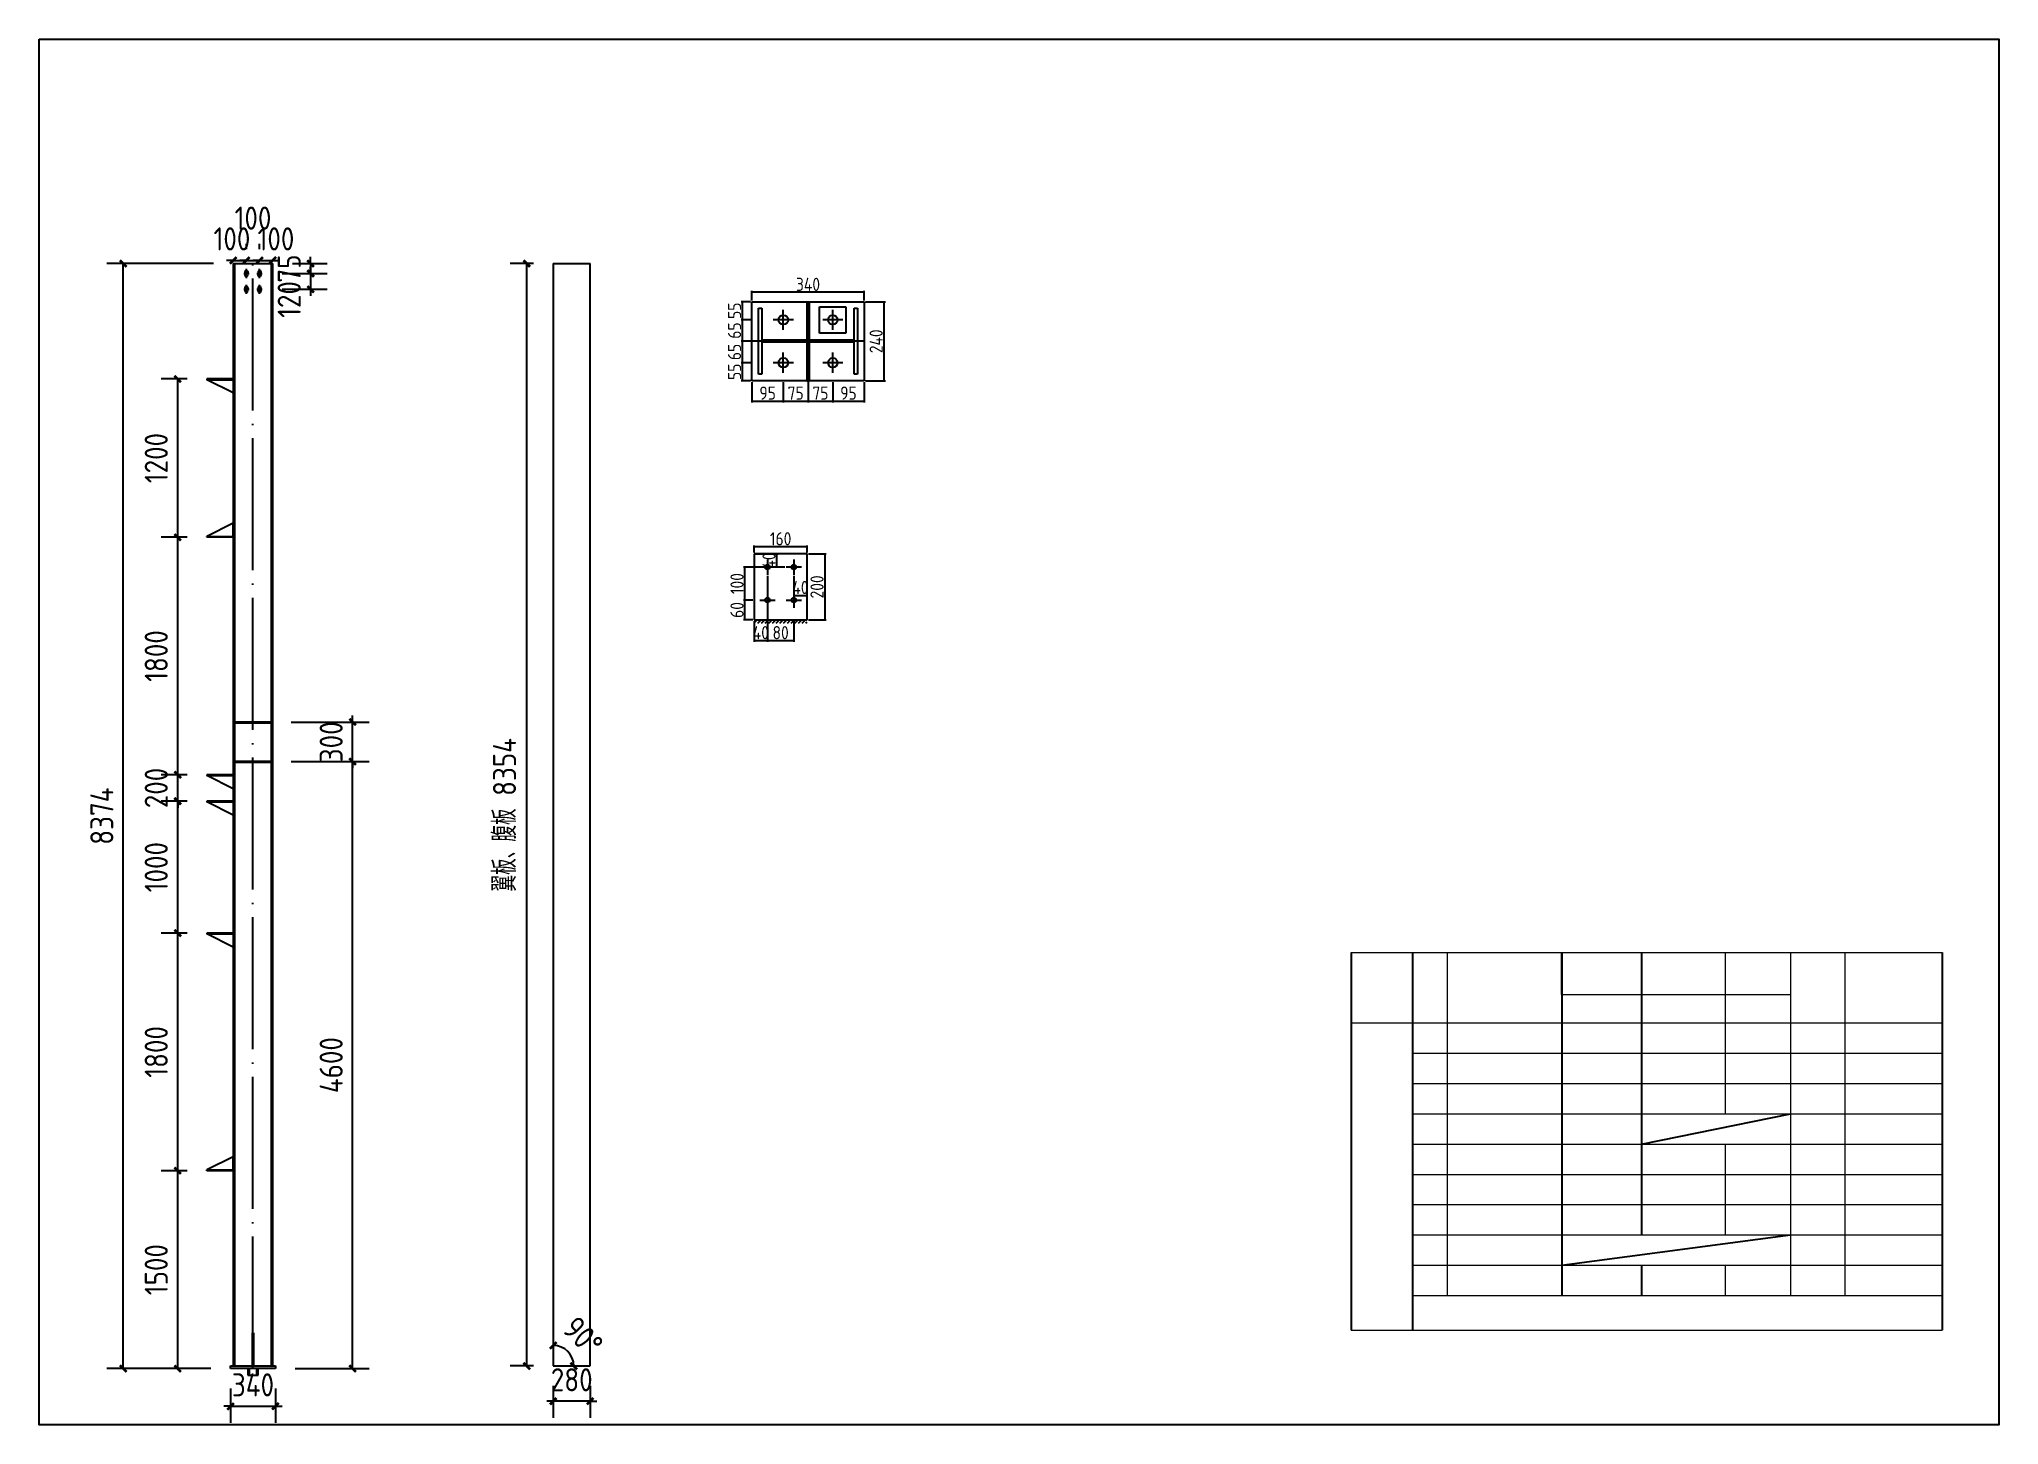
# Model space of a CAD drawing. Extents: x 102162 to 621267, y -39398 to 328893.
# Drawn here: x 354612 to 384312, y 254602 to 275602 of the extents above; entities that cross this region are included whole.
import ezdxf

# ---------------------------------------------------------------- set-up
doc = ezdxf.new("R2010")
doc.units = 0
doc.header["$LTSCALE"] = 1000
doc.header["$MEASUREMENT"] = 0
doc.linetypes.add('DOTE', pattern=[2.42, 2, -0.2, 0.02, -0.2])
doc.layers.add('钢架', color=7, linetype='Continuous', lineweight=25)
doc.styles.get("Standard").update_dxf_attribs({"font": 'gbenor.shx', "bigfont": 'gbcbig.shx'})
doc.dimstyles.get("Standard").update_dxf_attribs({"dimscale": 100, "dimtxt": 3.5, "dimasz": 1, "dimexe": 2.5, "dimexo": 3, "dimgap": 1.5, "dimtad": 1, "dimdec": 0, "dimzin": 0, "dimdsep": 46, "dimtxsty": 'Standard', "dimblk": 'ARCHTICK', "dimcen": 0.09, "dimadec": 0, "dimazin": 0, "dimtfac": 1, "dimtdec": 0, "dimtix": 1, "dimtmove": 2, "dimatfit": 3, "dimfxl": 1, "dimtolj": 1, "dimtzin": 0, "dimarcsym": 0})

msp = doc.modelspace()

# ---------------------------------------------------------------- blocks, each defined once
blk = doc.blocks.new('_ArchTick')
at = {"color": 0, "linetype": 'ByBlock', "const_width": 0.4}
blk.add_lwpolyline([(-0.5, -0.5), (0.5, 0.5)], dxfattribs=at)
blk = doc.blocks.new('*D1283')
at = {"color": 0, "lineweight": -2}
for p, q in [((357552, 272501), (357552, 272500)), ((357752, 272421), (357752, 272500)), ((357552, 272250), (357452, 272250)), ((357552, 272250), (357752, 272250)), ((357752, 272250), (357852, 272250))]:
    blk.add_line(p, q, dxfattribs=at)
at = {"layer": 'Defpoints', "color": 0}
for p in [(357552, 272201), (357752, 272250), (357752, 272121)]:
    blk.add_point(p, dxfattribs=at)
at = {"color": 0, "lineweight": -2, "xscale": 100, "yscale": 100, "zscale": 100}
blk.add_blockref('_ArchTick', (357552, 272250), dxfattribs=at)
at = {"color": 0, "lineweight": -2, "xscale": 100, "yscale": 100, "zscale": 100, "rotation": 180}
blk.add_blockref('_ArchTick', (357752, 272250), dxfattribs=at)
at = {"color": 0, "insert": (357533, 272575), "char_height": 350, "attachment_point": 5}
blk.add_mtext('\\A1;100', dxfattribs=at)
blk = doc.blocks.new('*D1284')
at = {"color": 0, "lineweight": -2}
for p, q in [((357752, 272421), (357752, 272500)), ((357952, 272421), (357952, 272500)), ((357752, 272250), (357652, 272250)), ((357752, 272250), (357952, 272250)), ((357952, 272250), (358052, 272250))]:
    blk.add_line(p, q, dxfattribs=at)
at = {"layer": 'Defpoints', "color": 0}
for p in [(357752, 272121), (357952, 272250), (357952, 272121)]:
    blk.add_point(p, dxfattribs=at)
at = {"color": 0, "lineweight": -2, "xscale": 100, "yscale": 100, "zscale": 100}
blk.add_blockref('_ArchTick', (357752, 272250), dxfattribs=at)
at = {"color": 0, "lineweight": -2, "xscale": 100, "yscale": 100, "zscale": 100, "rotation": 180}
blk.add_blockref('_ArchTick', (357952, 272250), dxfattribs=at)
at = {"color": 0, "insert": (357852, 272890), "char_height": 350, "attachment_point": 5}
blk.add_mtext('\\A1;100', dxfattribs=at)
blk = doc.blocks.new('*D1285')
at = {"color": 0, "lineweight": -2}
for p, q in [((357952, 272421), (357952, 272500)), ((358152, 272501), (358152, 272500)), ((357952, 272250), (357852, 272250)), ((357952, 272250), (358152, 272250)), ((358152, 272250), (358252, 272250))]:
    blk.add_line(p, q, dxfattribs=at)
at = {"layer": 'Defpoints', "color": 0}
for p in [(357952, 272121), (358152, 272250), (358152, 272201)]:
    blk.add_point(p, dxfattribs=at)
at = {"color": 0, "lineweight": -2, "xscale": 100, "yscale": 100, "zscale": 100}
blk.add_blockref('_ArchTick', (357952, 272250), dxfattribs=at)
at = {"color": 0, "lineweight": -2, "xscale": 100, "yscale": 100, "zscale": 100, "rotation": 180}
blk.add_blockref('_ArchTick', (358152, 272250), dxfattribs=at)
at = {"color": 0, "insert": (358200, 272575), "char_height": 350, "attachment_point": 5}
blk.add_mtext('\\A1;100', dxfattribs=at)
blk = doc.blocks.new('*D1286')
at = {"color": 0, "lineweight": -2}
for p, q in [((356852, 258453), (356461, 258453)), ((356711, 255453), (356711, 258453)), ((357212, 255453), (356461, 255453))]:
    blk.add_line(p, q, dxfattribs=at)
at = {"layer": 'Defpoints', "color": 0}
for p in [(356711, 258453), (357152, 258453), (357512, 255453)]:
    blk.add_point(p, dxfattribs=at)
at = {"color": 0, "lineweight": -2, "xscale": 100, "yscale": 100, "zscale": 100}
for p, rotation in [((356711, 258453), 90), ((356711, 255453), 270)]:
    blk.add_blockref('_ArchTick', p, dxfattribs=dict(at, rotation=rotation))
at = {"color": 0, "insert": (356386, 256953), "char_height": 350, "attachment_point": 5, "rotation": 90}
blk.add_mtext('\\A1;1500', dxfattribs=at)
blk = doc.blocks.new('*D1287')
at = {"color": 0, "lineweight": -2}
for p, q in [((356852, 262053), (356461, 262053)), ((356711, 258453), (356711, 262053)), ((356852, 258453), (356461, 258453))]:
    blk.add_line(p, q, dxfattribs=at)
at = {"layer": 'Defpoints', "color": 0}
for p in [(356711, 262053), (357152, 262053), (357152, 258453)]:
    blk.add_point(p, dxfattribs=at)
at = {"color": 0, "lineweight": -2, "xscale": 100, "yscale": 100, "zscale": 100}
for p, rotation in [((356711, 262053), 90), ((356711, 258453), 270)]:
    blk.add_blockref('_ArchTick', p, dxfattribs=dict(at, rotation=rotation))
at = {"color": 0, "insert": (356386, 260253), "char_height": 350, "attachment_point": 5, "rotation": 90}
blk.add_mtext('\\A1;1800', dxfattribs=at)
blk = doc.blocks.new('*D1288')
at = {"color": 0, "lineweight": -2}
for p, q in [((356852, 264053), (356461, 264053)), ((356711, 262053), (356711, 264053)), ((356852, 262053), (356461, 262053))]:
    blk.add_line(p, q, dxfattribs=at)
at = {"layer": 'Defpoints', "color": 0}
for p in [(356711, 264053), (357152, 264053), (357152, 262053)]:
    blk.add_point(p, dxfattribs=at)
at = {"color": 0, "lineweight": -2, "xscale": 100, "yscale": 100, "zscale": 100}
for p, rotation in [((356711, 264053), 90), ((356711, 262053), 270)]:
    blk.add_blockref('_ArchTick', p, dxfattribs=dict(at, rotation=rotation))
at = {"color": 0, "insert": (356386, 263053), "char_height": 350, "attachment_point": 5, "rotation": 90}
blk.add_mtext('\\A1;1000', dxfattribs=at)
blk = doc.blocks.new('*D1289')
at = {"color": 0, "lineweight": -2}
for p, q in [((356852, 268053), (356461, 268053)), ((356711, 264453), (356711, 268053)), ((356852, 264453), (356461, 264453))]:
    blk.add_line(p, q, dxfattribs=at)
at = {"layer": 'Defpoints', "color": 0}
for p in [(356711, 268053), (357152, 268053), (357152, 264453)]:
    blk.add_point(p, dxfattribs=at)
at = {"color": 0, "lineweight": -2, "xscale": 100, "yscale": 100, "zscale": 100}
for p, rotation in [((356711, 268053), 90), ((356711, 264453), 270)]:
    blk.add_blockref('_ArchTick', p, dxfattribs=dict(at, rotation=rotation))
at = {"color": 0, "insert": (356386, 266253), "char_height": 350, "attachment_point": 5, "rotation": 90}
blk.add_mtext('\\A1;1800', dxfattribs=at)
blk = doc.blocks.new('*D1290')
at = {"color": 0, "lineweight": -2}
for p, q in [((356852, 270453), (356461, 270453)), ((356711, 268053), (356711, 270453)), ((356852, 268053), (356461, 268053))]:
    blk.add_line(p, q, dxfattribs=at)
at = {"layer": 'Defpoints', "color": 0}
for p in [(356711, 270453), (357152, 270453), (357152, 268053)]:
    blk.add_point(p, dxfattribs=at)
at = {"color": 0, "lineweight": -2, "xscale": 100, "yscale": 100, "zscale": 100}
for p, rotation in [((356711, 270453), 90), ((356711, 268053), 270)]:
    blk.add_blockref('_ArchTick', p, dxfattribs=dict(at, rotation=rotation))
at = {"color": 0, "insert": (356386, 269253), "char_height": 350, "attachment_point": 5, "rotation": 90}
blk.add_mtext('\\A1;1200', dxfattribs=at)
blk = doc.blocks.new('*D1277')
at = {"color": 0, "lineweight": -2}
for p, q in [((357252, 272201), (355636, 272201)), ((355886, 255453), (355886, 272201)), ((357212, 255453), (355636, 255453))]:
    blk.add_line(p, q, dxfattribs=at)
at = {"layer": 'Defpoints', "color": 0}
for p in [(355886, 272201), (357552, 272201), (357512, 255453)]:
    blk.add_point(p, dxfattribs=at)
at = {"color": 0, "lineweight": -2, "xscale": 100, "yscale": 100, "zscale": 100}
for p, rotation in [((355886, 272201), 90), ((355886, 255453), 270)]:
    blk.add_blockref('_ArchTick', p, dxfattribs=dict(at, rotation=rotation))
at = {"color": 0, "insert": (355561, 263827), "char_height": 350, "attachment_point": 5, "rotation": 90}
blk.add_mtext('\\A1;8374', dxfattribs=at)
blk = doc.blocks.new('*D1291')
at = {"color": 0, "lineweight": -2}
for p, q in [((358452, 272201), (358976, 272201)), ((358726, 272201), (358726, 272301)), ((358726, 272201), (358726, 272051)), ((358293, 272051), (358976, 272051)), ((358726, 272051), (358726, 271951))]:
    blk.add_line(p, q, dxfattribs=at)
at = {"layer": 'Defpoints', "color": 0}
for p in [(358152, 272201), (357993, 272051), (358726, 272051)]:
    blk.add_point(p, dxfattribs=at)
at = {"color": 0, "lineweight": -2, "xscale": 100, "yscale": 100, "zscale": 100}
for p, rotation in [((358726, 272201), 270), ((358726, 272051), 90)]:
    blk.add_blockref('_ArchTick', p, dxfattribs=dict(at, rotation=rotation))
at = {"color": 0, "insert": (358401, 272126), "char_height": 350, "attachment_point": 5, "rotation": 90}
blk.add_mtext('\\A1;75', dxfattribs=at)
blk = doc.blocks.new('*D1292')
at = {"color": 0, "lineweight": -2}
for p, q in [((358726, 272051), (358726, 272151)), ((358293, 272051), (358976, 272051)), ((358293, 271811), (358976, 271811)), ((358726, 272051), (358726, 271811)), ((358726, 271811), (358726, 271711))]:
    blk.add_line(p, q, dxfattribs=at)
at = {"layer": 'Defpoints', "color": 0}
for p in [(357993, 272051), (357993, 271811), (358726, 271811)]:
    blk.add_point(p, dxfattribs=at)
at = {"color": 0, "lineweight": -2, "xscale": 100, "yscale": 100, "zscale": 100}
for p, rotation in [((358726, 272051), 270), ((358726, 271811), 90)]:
    blk.add_blockref('_ArchTick', p, dxfattribs=dict(at, rotation=rotation))
at = {"color": 0, "insert": (358401, 271657), "char_height": 350, "attachment_point": 5, "rotation": 90}
blk.add_mtext('\\A1;120', dxfattribs=at)
blk = doc.blocks.new('*D1293')
at = {"color": 0, "lineweight": -2}
for p, q in [((357512, 255153), (357512, 254632)), ((358192, 255153), (358192, 254632)), ((357512, 254882), (357412, 254882)), ((357512, 254882), (358192, 254882)), ((358192, 254882), (358292, 254882))]:
    blk.add_line(p, q, dxfattribs=at)
at = {"layer": 'Defpoints', "color": 0}
for p in [(357512, 255453), (358192, 255453), (358192, 254882)]:
    blk.add_point(p, dxfattribs=at)
at = {"color": 0, "lineweight": -2, "xscale": 100, "yscale": 100, "zscale": 100}
blk.add_blockref('_ArchTick', (357512, 254882), dxfattribs=at)
at = {"color": 0, "lineweight": -2, "xscale": 100, "yscale": 100, "zscale": 100, "rotation": 180}
blk.add_blockref('_ArchTick', (358192, 254882), dxfattribs=at)
at = {"color": 0, "insert": (357852, 255207), "char_height": 350, "attachment_point": 5}
blk.add_mtext('\\A1;340', dxfattribs=at)
blk = doc.blocks.new('*D1294')
at = {"color": 0, "lineweight": -2}
for p, q in [((362403, 255193), (362403, 254709)), ((362963, 255193), (362963, 254709)), ((362403, 254959), (362303, 254959)), ((362963, 254959), (362403, 254959)), ((362963, 254959), (363063, 254959))]:
    blk.add_line(p, q, dxfattribs=at)
at = {"layer": 'Defpoints', "color": 0}
for p in [(362403, 255493), (362963, 255493), (362403, 254959)]:
    blk.add_point(p, dxfattribs=at)
at = {"color": 0, "lineweight": -2, "xscale": 100, "yscale": 100, "zscale": 100}
blk.add_blockref('_ArchTick', (362403, 254959), dxfattribs=at)
at = {"color": 0, "lineweight": -2, "xscale": 100, "yscale": 100, "zscale": 100, "rotation": 180}
blk.add_blockref('_ArchTick', (362963, 254959), dxfattribs=at)
at = {"color": 0, "insert": (362683, 255284), "char_height": 350, "attachment_point": 5}
blk.add_mtext('\\A1;280', dxfattribs=at)
blk = doc.blocks.new('*D1295')
at = {"color": 0, "lineweight": -2}
for p, q in [((362103, 272201), (361751, 272201)), ((362001, 255493), (362001, 272201)), ((362103, 255493), (361751, 255493))]:
    blk.add_line(p, q, dxfattribs=at)
at = {"layer": 'Defpoints', "color": 0}
for p in [(362001, 272201), (362403, 272201), (362403, 255493)]:
    blk.add_point(p, dxfattribs=at)
at = {"color": 0, "lineweight": -2, "xscale": 100, "yscale": 100, "zscale": 100}
for p, rotation in [((362001, 272201), 90), ((362001, 255493), 270)]:
    blk.add_blockref('_ArchTick', p, dxfattribs=dict(at, rotation=rotation))
at = {"color": 0, "insert": (361665, 263847), "char_height": 350, "attachment_point": 5, "rotation": 90}
blk.add_mtext('\\A1;翼板、腹板 8354', dxfattribs=at)
blk = doc.blocks.new('*D1296')
at = {"color": 0, "lineweight": -2}
for p, q in [((356852, 264453), (356461, 264453)), ((356711, 264453), (356711, 264553)), ((356711, 264053), (356711, 264453)), ((356852, 264053), (356461, 264053)), ((356711, 264053), (356711, 263953))]:
    blk.add_line(p, q, dxfattribs=at)
at = {"layer": 'Defpoints', "color": 0}
for p in [(356711, 264453), (357152, 264453), (357152, 264053)]:
    blk.add_point(p, dxfattribs=at)
at = {"color": 0, "lineweight": -2, "xscale": 100, "yscale": 100, "zscale": 100}
for p, rotation in [((356711, 264453), 270), ((356711, 264053), 90)]:
    blk.add_blockref('_ArchTick', p, dxfattribs=dict(at, rotation=rotation))
at = {"color": 0, "insert": (356386, 264253), "char_height": 350, "attachment_point": 5, "rotation": 90}
blk.add_mtext('\\A1;200', dxfattribs=at)
blk = doc.blocks.new('*D1297')
at = {"color": 0, "lineweight": -2}
blk.add_arc((362403, 255493), 311, 360, 90, dxfattribs=at)
at = {"layer": 'Defpoints', "color": 0}
for p in [(362403, 272201), (362403, 255493), (362403, 255493), (362673, 255649), (362963, 255493)]:
    blk.add_point(p, dxfattribs=at)
at = {"color": 0, "lineweight": -2, "xscale": 100, "yscale": 100, "zscale": 100}
for p, rotation in [((362403, 255804), 180.0000000000001), ((362714, 255493), 269.999999999998)]:
    blk.add_blockref('_ArchTick', p, dxfattribs=dict(at, rotation=rotation))
at = {"color": 0, "insert": (362853, 255943), "char_height": 350, "attachment_point": 5, "rotation": 315}
blk.add_mtext('\\A1;90°', dxfattribs=at)
blk = doc.blocks.new('*D1298')
at = {"color": 0, "lineweight": -2}
for p, q in [((358432, 264653), (359612, 264653)), ((359362, 255453), (359362, 264653)), ((358492, 255453), (359612, 255453))]:
    blk.add_line(p, q, dxfattribs=at)
at = {"layer": 'Defpoints', "color": 0}
for p in [(358132, 264653), (359362, 264653), (358192, 255453)]:
    blk.add_point(p, dxfattribs=at)
at = {"color": 0, "lineweight": -2, "xscale": 100, "yscale": 100, "zscale": 100}
for p, rotation in [((359362, 264653), 90), ((359362, 255453), 270)]:
    blk.add_blockref('_ArchTick', p, dxfattribs=dict(at, rotation=rotation))
at = {"color": 0, "insert": (359037, 260053), "char_height": 350, "attachment_point": 5, "rotation": 90}
blk.add_mtext('\\A1;4600', dxfattribs=at)
blk = doc.blocks.new('*D1299')
at = {"color": 0, "lineweight": -2}
for p, q in [((358432, 265253), (359612, 265253)), ((359362, 265253), (359362, 265353)), ((359362, 264653), (359362, 265253)), ((358432, 264653), (359612, 264653)), ((359362, 264653), (359362, 264553))]:
    blk.add_line(p, q, dxfattribs=at)
at = {"layer": 'Defpoints', "color": 0}
for p in [(358132, 265253), (359362, 265253), (358132, 264653)]:
    blk.add_point(p, dxfattribs=at)
at = {"color": 0, "lineweight": -2, "xscale": 100, "yscale": 100, "zscale": 100}
for p, rotation in [((359362, 265253), 270), ((359362, 264653), 90)]:
    blk.add_blockref('_ArchTick', p, dxfattribs=dict(at, rotation=rotation))
at = {"color": 0, "insert": (359037, 264953), "char_height": 350, "attachment_point": 5, "rotation": 90}
blk.add_mtext('\\A1;300', dxfattribs=at)
blk = doc.blocks.new('*D1300')
at = {"color": 0, "lineweight": -2}
for p, q in [((366264, 270403), (366264, 270098)), ((366639, 270403), (366639, 270098)), ((366254, 270118), (366649, 270118))]:
    blk.add_line(p, q, dxfattribs=at)
at = {"layer": 'Defpoints', "color": 0}
for p in [(366264, 270423), (366639, 270423), (366639, 270118)]:
    blk.add_point(p, dxfattribs=at)
at = {"color": 0, "lineweight": -2, "xscale": 10, "yscale": 10, "zscale": 10, "rotation": 180}
blk.add_blockref('_ArchTick', (366264, 270118), dxfattribs=at)
at = {"color": 0, "lineweight": -2, "xscale": 10, "yscale": 10, "zscale": 10}
blk.add_blockref('_ArchTick', (366639, 270118), dxfattribs=at)
at = {"color": 0, "insert": (366452, 270238), "char_height": 200, "attachment_point": 5}
blk.add_mtext('\\A1;75', dxfattribs=at)
blk = doc.blocks.new('*D1301')
at = {"color": 0, "lineweight": -2}
for p, q in [((365414, 270403), (365414, 270098)), ((365889, 270403), (365889, 270098)), ((365404, 270118), (365899, 270118))]:
    blk.add_line(p, q, dxfattribs=at)
at = {"layer": 'Defpoints', "color": 0}
for p in [(365414, 270423), (365889, 270423), (365889, 270118)]:
    blk.add_point(p, dxfattribs=at)
at = {"color": 0, "lineweight": -2, "xscale": 10, "yscale": 10, "zscale": 10, "rotation": 180}
blk.add_blockref('_ArchTick', (365414, 270118), dxfattribs=at)
at = {"color": 0, "lineweight": -2, "xscale": 10, "yscale": 10, "zscale": 10}
blk.add_blockref('_ArchTick', (365889, 270118), dxfattribs=at)
at = {"color": 0, "insert": (365652, 270238), "char_height": 200, "attachment_point": 5}
blk.add_mtext('\\A1;95', dxfattribs=at)
blk = doc.blocks.new('*D1278')
at = {"color": 0, "lineweight": -2}
for p, q in [((365394, 270698), (365250, 270698)), ((365270, 270413), (365270, 270708)), ((365394, 270423), (365250, 270423))]:
    blk.add_line(p, q, dxfattribs=at)
at = {"layer": 'Defpoints', "color": 0}
for p in [(365270, 270698), (365414, 270698), (365414, 270423)]:
    blk.add_point(p, dxfattribs=at)
at = {"color": 0, "lineweight": -2, "xscale": 10, "yscale": 10, "zscale": 10}
for p, rotation in [((365270, 270698), 90), ((365270, 270423), 270)]:
    blk.add_blockref('_ArchTick', p, dxfattribs=dict(at, rotation=rotation))
at = {"color": 0, "insert": (365150, 270561), "char_height": 200, "attachment_point": 5, "rotation": 90}
blk.add_mtext('\\A1;55', dxfattribs=at)
blk = doc.blocks.new('*D1302')
at = {"color": 0, "lineweight": -2}
for p, q in [((366639, 270403), (366639, 270098)), ((367114, 270403), (367114, 270098)), ((366629, 270118), (367124, 270118))]:
    blk.add_line(p, q, dxfattribs=at)
at = {"layer": 'Defpoints', "color": 0}
for p in [(366639, 270423), (367114, 270423), (367114, 270118)]:
    blk.add_point(p, dxfattribs=at)
at = {"color": 0, "lineweight": -2, "xscale": 10, "yscale": 10, "zscale": 10, "rotation": 180}
blk.add_blockref('_ArchTick', (366639, 270118), dxfattribs=at)
at = {"color": 0, "lineweight": -2, "xscale": 10, "yscale": 10, "zscale": 10}
blk.add_blockref('_ArchTick', (367114, 270118), dxfattribs=at)
at = {"color": 0, "insert": (366877, 270238), "char_height": 200, "attachment_point": 5}
blk.add_mtext('\\A1;95', dxfattribs=at)
blk = doc.blocks.new('*D1303')
at = {"color": 0, "lineweight": -2}
for p, q in [((365394, 271023), (365250, 271023)), ((365270, 270688), (365270, 271033)), ((365394, 270698), (365250, 270698))]:
    blk.add_line(p, q, dxfattribs=at)
at = {"layer": 'Defpoints', "color": 0}
for p in [(365270, 271023), (365414, 271023), (365414, 270698)]:
    blk.add_point(p, dxfattribs=at)
at = {"color": 0, "lineweight": -2, "xscale": 10, "yscale": 10, "zscale": 10}
for p, rotation in [((365270, 271023), 90), ((365270, 270698), 270)]:
    blk.add_blockref('_ArchTick', p, dxfattribs=dict(at, rotation=rotation))
at = {"color": 0, "insert": (365150, 270861), "char_height": 200, "attachment_point": 5, "rotation": 90}
blk.add_mtext('\\A1;65', dxfattribs=at)
blk = doc.blocks.new('*D1304')
at = {"color": 0, "lineweight": -2}
for p, q in [((365394, 271348), (365250, 271348)), ((365270, 271013), (365270, 271358)), ((365394, 271023), (365250, 271023))]:
    blk.add_line(p, q, dxfattribs=at)
at = {"layer": 'Defpoints', "color": 0}
for p in [(365270, 271348), (365414, 271348), (365414, 271023)]:
    blk.add_point(p, dxfattribs=at)
at = {"color": 0, "lineweight": -2, "xscale": 10, "yscale": 10, "zscale": 10}
for p, rotation in [((365270, 271348), 90), ((365270, 271023), 270)]:
    blk.add_blockref('_ArchTick', p, dxfattribs=dict(at, rotation=rotation))
at = {"color": 0, "insert": (365150, 271186), "char_height": 200, "attachment_point": 5, "rotation": 90}
blk.add_mtext('\\A1;65', dxfattribs=at)
blk = doc.blocks.new('*D1305')
at = {"color": 0, "lineweight": -2}
for p, q in [((365394, 271623), (365250, 271623)), ((365270, 271338), (365270, 271633)), ((365394, 271348), (365250, 271348))]:
    blk.add_line(p, q, dxfattribs=at)
at = {"layer": 'Defpoints', "color": 0}
for p in [(365270, 271623), (365414, 271623), (365414, 271348)]:
    blk.add_point(p, dxfattribs=at)
at = {"color": 0, "lineweight": -2, "xscale": 10, "yscale": 10, "zscale": 10}
for p, rotation in [((365270, 271623), 90), ((365270, 271348), 270)]:
    blk.add_blockref('_ArchTick', p, dxfattribs=dict(at, rotation=rotation))
at = {"color": 0, "insert": (365150, 271486), "char_height": 200, "attachment_point": 5, "rotation": 90}
blk.add_mtext('\\A1;55', dxfattribs=at)
blk = doc.blocks.new('*D1306')
at = {"color": 0, "lineweight": -2}
for p, q in [((367134, 271623), (367437, 271623)), ((367417, 270413), (367417, 271633)), ((367134, 270423), (367437, 270423))]:
    blk.add_line(p, q, dxfattribs=at)
at = {"layer": 'Defpoints', "color": 0}
for p in [(367114, 271623), (367417, 271623), (367114, 270423)]:
    blk.add_point(p, dxfattribs=at)
at = {"color": 0, "lineweight": -2, "xscale": 10, "yscale": 10, "zscale": 10}
for p, rotation in [((367417, 271623), 90), ((367417, 270423), 270)]:
    blk.add_blockref('_ArchTick', p, dxfattribs=dict(at, rotation=rotation))
at = {"color": 0, "insert": (367297, 271023), "char_height": 200, "attachment_point": 5, "rotation": 90}
blk.add_mtext('\\A1;240', dxfattribs=at)
blk = doc.blocks.new('*D1307')
at = {"color": 0, "lineweight": -2}
for p, q in [((367124, 271766), (365404, 271766)), ((365414, 271643), (365414, 271786)), ((367114, 271643), (367114, 271786))]:
    blk.add_line(p, q, dxfattribs=at)
at = {"layer": 'Defpoints', "color": 0}
for p in [(365414, 271766), (365414, 271623), (367114, 271623)]:
    blk.add_point(p, dxfattribs=at)
at = {"color": 0, "lineweight": -2, "xscale": 10, "yscale": 10, "zscale": 10, "rotation": 180}
blk.add_blockref('_ArchTick', (365414, 271766), dxfattribs=at)
at = {"color": 0, "lineweight": -2, "xscale": 10, "yscale": 10, "zscale": 10}
blk.add_blockref('_ArchTick', (367114, 271766), dxfattribs=at)
at = {"color": 0, "insert": (366264, 271886), "char_height": 200, "attachment_point": 5}
blk.add_mtext('\\A1;340', dxfattribs=at)
blk = doc.blocks.new('*D1279')
at = {"color": 0, "lineweight": -2}
for p, q in [((365889, 270403), (365889, 270098)), ((366264, 270403), (366264, 270098)), ((365879, 270118), (366274, 270118))]:
    blk.add_line(p, q, dxfattribs=at)
at = {"layer": 'Defpoints', "color": 0}
for p in [(365889, 270423), (366264, 270423), (366264, 270118)]:
    blk.add_point(p, dxfattribs=at)
at = {"color": 0, "lineweight": -2, "xscale": 10, "yscale": 10, "zscale": 10, "rotation": 180}
blk.add_blockref('_ArchTick', (365889, 270118), dxfattribs=at)
at = {"color": 0, "lineweight": -2, "xscale": 10, "yscale": 10, "zscale": 10}
blk.add_blockref('_ArchTick', (366264, 270118), dxfattribs=at)
at = {"color": 0, "insert": (366077, 270238), "char_height": 200, "attachment_point": 5}
blk.add_mtext('\\A1;75', dxfattribs=at)
blk = doc.blocks.new('*D1308')
at = {"color": 0, "lineweight": -2}
for p, q in [((365649, 267466), (365649, 266467)), ((365449, 266781), (365449, 266467)), ((365449, 266487), (365439, 266487)), ((365449, 266487), (365649, 266487)), ((365649, 266487), (365659, 266487))]:
    blk.add_line(p, q, dxfattribs=at)
at = {"layer": 'Defpoints', "color": 0}
for p in [(365649, 267486), (365449, 266801), (365649, 266487)]:
    blk.add_point(p, dxfattribs=at)
at = {"color": 0, "lineweight": -2, "xscale": 10, "yscale": 10, "zscale": 10}
blk.add_blockref('_ArchTick', (365449, 266487), dxfattribs=at)
at = {"color": 0, "lineweight": -2, "xscale": 10, "yscale": 10, "zscale": 10, "rotation": 180}
blk.add_blockref('_ArchTick', (365649, 266487), dxfattribs=at)
at = {"color": 0, "insert": (365549, 266607), "char_height": 200, "attachment_point": 5}
blk.add_mtext('\\A1;40', dxfattribs=at)
blk = doc.blocks.new('*D1280')
at = {"color": 0, "lineweight": -2}
for p, q in [((365649, 266781), (365649, 266467)), ((366049, 266781), (366049, 266467)), ((365639, 266487), (366059, 266487))]:
    blk.add_line(p, q, dxfattribs=at)
at = {"layer": 'Defpoints', "color": 0}
for p in [(365649, 266801), (366049, 266801), (366049, 266487)]:
    blk.add_point(p, dxfattribs=at)
at = {"color": 0, "lineweight": -2, "xscale": 10, "yscale": 10, "zscale": 10, "rotation": 180}
blk.add_blockref('_ArchTick', (365649, 266487), dxfattribs=at)
at = {"color": 0, "lineweight": -2, "xscale": 10, "yscale": 10, "zscale": 10}
blk.add_blockref('_ArchTick', (366049, 266487), dxfattribs=at)
at = {"color": 0, "insert": (365849, 266607), "char_height": 200, "attachment_point": 5}
blk.add_mtext('\\A1;80', dxfattribs=at)
blk = doc.blocks.new('*D1309')
at = {"color": 0, "lineweight": -2}
for p, q in [((366049, 267466), (366049, 267152)), ((366049, 267172), (366039, 267172)), ((366049, 267172), (366249, 267172)), ((366249, 266821), (366249, 267192)), ((366249, 267172), (366259, 267172))]:
    blk.add_line(p, q, dxfattribs=at)
at = {"layer": 'Defpoints', "color": 0}
for p in [(366049, 267486), (366249, 267172), (366249, 266801)]:
    blk.add_point(p, dxfattribs=at)
at = {"color": 0, "lineweight": -2, "xscale": 10, "yscale": 10, "zscale": 10}
blk.add_blockref('_ArchTick', (366049, 267172), dxfattribs=at)
at = {"color": 0, "lineweight": -2, "xscale": 10, "yscale": 10, "zscale": 10, "rotation": 180}
blk.add_blockref('_ArchTick', (366249, 267172), dxfattribs=at)
at = {"color": 0, "insert": (366149, 267292), "char_height": 200, "attachment_point": 5}
blk.add_mtext('\\A1;40', dxfattribs=at)
blk = doc.blocks.new('*D1281')
at = {"color": 0, "lineweight": -2}
for p, q in [((365429, 267101), (365288, 267101)), ((365308, 266791), (365308, 267111)), ((365429, 266801), (365288, 266801))]:
    blk.add_line(p, q, dxfattribs=at)
at = {"layer": 'Defpoints', "color": 0}
for p in [(365308, 267101), (365449, 267101), (365449, 266801)]:
    blk.add_point(p, dxfattribs=at)
at = {"color": 0, "lineweight": -2, "xscale": 10, "yscale": 10, "zscale": 10}
for p, rotation in [((365308, 267101), 90), ((365308, 266801), 270)]:
    blk.add_blockref('_ArchTick', p, dxfattribs=dict(at, rotation=rotation))
at = {"color": 0, "insert": (365188, 266951), "char_height": 200, "attachment_point": 5, "rotation": 90}
blk.add_mtext('\\A1;60', dxfattribs=at)
blk = doc.blocks.new('*D1310')
at = {"color": 0, "lineweight": -2}
for p, q in [((365914, 267601), (365288, 267601)), ((365308, 267091), (365308, 267611)), ((365429, 267101), (365288, 267101))]:
    blk.add_line(p, q, dxfattribs=at)
at = {"layer": 'Defpoints', "color": 0}
for p in [(365308, 267601), (365934, 267601), (365449, 267101)]:
    blk.add_point(p, dxfattribs=at)
at = {"color": 0, "lineweight": -2, "xscale": 10, "yscale": 10, "zscale": 10}
for p, rotation in [((365308, 267601), 90), ((365308, 267101), 270)]:
    blk.add_blockref('_ArchTick', p, dxfattribs=dict(at, rotation=rotation))
at = {"color": 0, "insert": (365188, 267351), "char_height": 200, "attachment_point": 5, "rotation": 90}
blk.add_mtext('\\A1;100', dxfattribs=at)
blk = doc.blocks.new('*D1311')
at = {"color": 0, "lineweight": -2}
for p, q in [((365469, 267801), (365813, 267801)), ((365914, 267601), (365773, 267601)), ((365793, 267801), (365793, 267811)), ((365793, 267601), (365793, 267801)), ((365793, 267601), (365793, 267591))]:
    blk.add_line(p, q, dxfattribs=at)
at = {"layer": 'Defpoints', "color": 0}
for p in [(365449, 267801), (365793, 267801), (365934, 267601)]:
    blk.add_point(p, dxfattribs=at)
at = {"color": 0, "lineweight": -2, "xscale": 10, "yscale": 10, "zscale": 10}
for p, rotation in [((365793, 267801), 270), ((365793, 267601), 90)]:
    blk.add_blockref('_ArchTick', p, dxfattribs=dict(at, rotation=rotation))
at = {"color": 0, "insert": (365673, 267701), "char_height": 200, "attachment_point": 5, "rotation": 90}
blk.add_mtext('\\A1;40', dxfattribs=at)
blk = doc.blocks.new('*D1312')
at = {"color": 0, "lineweight": -2}
for p, q in [((366259, 267910), (365439, 267910)), ((365449, 267821), (365449, 267930)), ((366249, 267821), (366249, 267930))]:
    blk.add_line(p, q, dxfattribs=at)
at = {"layer": 'Defpoints', "color": 0}
for p in [(365449, 267910), (365449, 267801), (366249, 267801)]:
    blk.add_point(p, dxfattribs=at)
at = {"color": 0, "lineweight": -2, "xscale": 10, "yscale": 10, "zscale": 10, "rotation": 180}
blk.add_blockref('_ArchTick', (365449, 267910), dxfattribs=at)
at = {"color": 0, "lineweight": -2, "xscale": 10, "yscale": 10, "zscale": 10}
blk.add_blockref('_ArchTick', (366249, 267910), dxfattribs=at)
at = {"color": 0, "insert": (365849, 268030), "char_height": 200, "attachment_point": 5}
blk.add_mtext('\\A1;160', dxfattribs=at)
blk = doc.blocks.new('*D1282')
at = {"color": 0, "lineweight": -2}
for p, q in [((366269, 267801), (366541, 267801)), ((366521, 267811), (366521, 266791)), ((366269, 266801), (366541, 266801))]:
    blk.add_line(p, q, dxfattribs=at)
at = {"layer": 'Defpoints', "color": 0}
for p in [(366249, 267801), (366249, 266801), (366521, 266801)]:
    blk.add_point(p, dxfattribs=at)
at = {"color": 0, "lineweight": -2, "xscale": 10, "yscale": 10, "zscale": 10}
for p, rotation in [((366521, 267801), 90), ((366521, 266801), 270)]:
    blk.add_blockref('_ArchTick', p, dxfattribs=dict(at, rotation=rotation))
at = {"color": 0, "insert": (366401, 267301), "char_height": 200, "attachment_point": 5, "rotation": 90}
blk.add_mtext('\\A1;200', dxfattribs=at)

# ---------------------------------------------------------------- dimensions: what is measured, and where the dimension line sits
at = {"color": 3}
for base, p1, p2, picture, middle in [((357951.9, 272250.3), (357751.9, 272121.1), (357951.9, 272121.1), '*D1284', (357851.9, 272889.7)), ((357751.9, 272250.3), (357551.9, 272201.2), (357751.9, 272121.1), '*D1283', (357533.3, 272575.3)), ((358151.9, 272250.3), (357951.9, 272121.1), (358151.9, 272201.2), '*D1285', (358200.4, 272574.5))]:
    dim = msp.add_linear_dim(base=base, p1=p1, p2=p2, dimstyle='Standard', override={"dimlfac": 0.5}, dxfattribs=at)
    dim.commit()
    dim.dimension.update_dxf_attribs({"geometry": picture, "text_midpoint": middle, "dimtype": 160})
for base, p1, p2, picture, middle in [((358725.9, 272051.2), (358151.9, 272201.2), (357992.8, 272051.2), '*D1291', (358400.9, 272126.2)), ((355886.3, 272201.2), (357511.9, 255453.2), (357551.9, 272201.2), '*D1277', (355561.3, 263827.2)), ((356710.7, 270453.2), (357151.9, 268053.2), (357151.9, 270453.2), '*D1290', (356385.7, 269253.2)), ((356710.7, 268053.2), (357151.9, 264453.2), (357151.9, 268053.2), '*D1289', (356385.7, 266253.2)), ((359361.5, 265253.2), (358131.9, 264653.2), (358131.9, 265253.2), '*D1299', (359036.5, 264953.2)), ((356710.7, 264453.2), (357151.9, 264053.2), (357151.9, 264453.2), '*D1296', (356385.7, 264253.2)), ((359361.5, 264653.2), (358191.9, 255453.2), (358131.9, 264653.2), '*D1298', (359036.5, 260053.2)), ((356710.7, 264053.2), (357151.9, 262053.2), (357151.9, 264053.2), '*D1288', (356385.7, 263053.2)), ((356710.7, 262053.2), (357151.9, 258453.2), (357151.9, 262053.2), '*D1287', (356385.7, 260253.2)), ((356710.7, 258453.2), (357511.9, 255453.2), (357151.9, 258453.2), '*D1286', (356385.7, 256953.2))]:
    dim = msp.add_linear_dim(base=base, p1=p1, p2=p2, angle=90, dimstyle='Standard', override={"dimlfac": 0.5}, dxfattribs=at)
    dim.commit()
    dim.dimension.update_dxf_attribs({"geometry": picture, "text_midpoint": middle})
dim = msp.add_linear_dim(base=(358725.9, 271811.2), p1=(357992.8, 272051.2), p2=(357992.8, 271811.2), angle=90, dimstyle='Standard', override={"dimlfac": 0.5}, dxfattribs=at)
dim.commit()
dim.dimension.update_dxf_attribs({"geometry": '*D1292', "text_midpoint": (358400.9, 271657.3), "dimtype": 160})
dim = msp.add_aligned_dim(p1=(362403.2, 255493.2), p2=(362403.2, 272201.2), distance=401.9, text='翼板、腹板 8354', dimstyle='Standard', override={"dimlfac": 0.5}, dxfattribs=at)
dim.commit()
dim.dimension.update_dxf_attribs({"geometry": '*D1295', "text_midpoint": (361664.8, 263847.2)})
dim = msp.add_angular_dim_2l(base=(362672.7, 255648.8), line1=((362403.2, 255493.2), (362963.2, 255493.2)), line2=((362403.2, 272201.2), (362403.2, 255493.2)), dimstyle='Standard')
dim.commit()
dim.dimension.update_dxf_attribs({"geometry": '*D1297', "text_midpoint": (362853.1, 255943)})
at = {"color": 4}
for p1, p2, distance, picture, middle in [((367114.4, 271623.2), (365414.4, 271623.2), -142.9, '*D1307', (366264.4, 271886.1)), ((367114.4, 270423.2), (367114.4, 271623.2), -302.5, '*D1306', (367296.9, 271023.2)), ((366248.9, 267800.7), (365448.9, 267800.7), -109, '*D1312', (365848.9, 268029.7)), ((366248.9, 267800.7), (366248.9, 266800.7), 272, '*D1282', (366400.9, 267300.7))]:
    dim = msp.add_aligned_dim(p1=p1, p2=p2, distance=distance, dimstyle='Standard', override={"dimtxt": 2, "dimasz": 0.1, "dimexe": 0.2, "dimexo": 0.2, "dimgap": 0.2, "dimlfac": 0.2, "dimdle": 0.1}, dxfattribs=at)
    dim.commit()
    dim.dimension.update_dxf_attribs({"geometry": picture, "text_midpoint": middle})
for base, p1, p2, picture, middle in [((365269.9, 271623.2), (365414.4, 271348.2), (365414.4, 271623.2), '*D1305', (365149.9, 271485.7)), ((365269.9, 271348.2), (365414.4, 271023.2), (365414.4, 271348.2), '*D1304', (365149.9, 271185.7)), ((365269.9, 271023.2), (365414.4, 270698.2), (365414.4, 271023.2), '*D1303', (365149.9, 270860.7)), ((365269.9, 270698.2), (365414.4, 270423.2), (365414.4, 270698.2), '*D1278', (365149.9, 270560.7)), ((365308.5, 267600.7), (365448.9, 267100.7), (365933.9, 267600.7), '*D1310', (365188.5, 267350.7)), ((365793.5, 267800.7), (365933.9, 267600.7), (365448.9, 267800.7), '*D1311', (365673.5, 267700.7)), ((365308.5, 267100.7), (365448.9, 266800.7), (365448.9, 267100.7), '*D1281', (365188.5, 266950.7))]:
    dim = msp.add_linear_dim(base=base, p1=p1, p2=p2, angle=90, dimstyle='Standard', override={"dimtxt": 2, "dimasz": 0.1, "dimexe": 0.2, "dimexo": 0.2, "dimgap": 0.2, "dimlfac": 0.2, "dimdle": 0.1}, dxfattribs=at)
    dim.commit()
    dim.dimension.update_dxf_attribs({"geometry": picture, "text_midpoint": middle})
for base, p1, p2, picture, middle in [((365889.4, 270118.3), (365414.4, 270423.2), (365889.4, 270423.2), '*D1301', (365651.9, 270238.3)), ((366264.4, 270118.3), (365889.4, 270423.2), (366264.4, 270423.2), '*D1279', (366076.9, 270238.3)), ((366639.4, 270118.3), (366264.4, 270423.2), (366639.4, 270423.2), '*D1300', (366451.9, 270238.3)), ((367114.4, 270118.3), (366639.4, 270423.2), (367114.4, 270423.2), '*D1302', (366876.9, 270238.3)), ((365648.9, 266487.1), (365448.9, 266800.7), (365648.9, 267485.7), '*D1308', (365548.9, 266607.1)), ((366248.9, 267172.1), (366048.9, 267485.7), (366248.9, 266800.7), '*D1309', (366148.9, 267292.1)), ((366048.9, 266487.1), (365648.9, 266800.7), (366048.9, 266800.7), '*D1280', (365848.9, 266607.1))]:
    dim = msp.add_linear_dim(base=base, p1=p1, p2=p2, dimstyle='Standard', override={"dimtxt": 2, "dimasz": 0.1, "dimexe": 0.2, "dimexo": 0.2, "dimgap": 0.2, "dimlfac": 0.2, "dimdle": 0.1}, dxfattribs=at)
    dim.commit()
    dim.dimension.update_dxf_attribs({"geometry": picture, "text_midpoint": middle})
at = {"color": 3}
dim = msp.add_linear_dim(base=(358191.9, 254881.9), p1=(357511.9, 255453.2), p2=(358191.9, 255453.2), dimstyle='Standard', override={"dimlfac": 0.5}, dxfattribs=at)
dim.commit()
dim.dimension.update_dxf_attribs({"geometry": '*D1293', "text_midpoint": (357851.9, 255206.9)})
dim = msp.add_aligned_dim(p1=(362963.2, 255493.2), p2=(362403.2, 255493.2), distance=533.8, dimstyle='Standard', override={"dimlfac": 0.5}, dxfattribs=at)
dim.commit()
dim.dimension.update_dxf_attribs({"geometry": '*D1294', "text_midpoint": (362683.2, 255284.4)})

# ---------------------------------------------------------------- hatches: boundary and pattern name
h = msp.add_hatch()
h.set_pattern_fill('ANSI31', color=2, scale=25, style=0)
h.set_pattern_definition([(45, (-841012.95, -221455.803), (-28.0633004, 28.0633004), [])])
h.paths.add_polyline_path([(366248.9, 266800.7), (366223.2, 266800.7), (366248.9, 266767.4)], flags=17)
h.paths.add_polyline_path([(366223.2, 266800.7), (365448.9, 266800.7), (365448.9, 266750.7), (366248.9, 266750.7), (366248.9, 266767.4)])

# ---------------------------------------------------------------- linework, layer by layer
for p, q in [((357551.9, 272201.2), (357551.9, 255493.2)), ((357551.9, 272201.2), (358151.9, 272201.2)), ((357571.9, 272201.2), (357571.9, 255493.2)), ((357751.9, 271981.2), (357751.9, 272121.1)), ((357951.9, 271981.2), (357951.9, 272121.1)), ((358131.9, 255493.2), (358131.9, 272201.2)), ((358151.9, 255493.2), (358151.9, 272201.2)), ((362403.2, 272201.2), (362403.2, 255493.2)), ((362403.2, 272201.2), (362963.2, 272201.2)), ((362963.2, 255493.2), (362963.2, 272201.2)), ((357711, 272051.2), (357792.8, 272051.2)), ((357711, 271811.2), (357792.8, 271811.2)), ((357751.9, 271741.2), (357751.9, 271881.1)), ((357911, 272051.2), (357992.8, 272051.2)), ((357911, 271811.2), (357992.8, 271811.2)), ((357951.9, 271741.2), (357951.9, 271881.1)), ((377688.3, 261121.8), (377688.3, 261760.6)), ((377688.3, 261760.6), (377688.3, 256561.2)), ((378895.9, 261760.6), (378895.9, 257479.3)), ((378895.9, 261760.6), (378895.9, 257479.3)), ((383452.7, 261760.6), (383452.7, 256038.3)), ((378895.9, 258856.5), (381154, 259315.5)), ((377688.3, 257020.3), (381154, 257479.3)), ((378895.9, 257020.3), (378895.9, 256561.2)), ((378895.9, 257020.3), (378895.9, 256561.2)), ((357551.9, 255493.2), (358151.9, 255493.2)), ((362403.2, 255493.2), (362963.2, 255493.2))]:
    msp.add_line(p, q)
at = {"color": 1, "linetype": 'DOTE'}
for p, q in [((357851.9, 255453.2), (357851.9, 272201.2)), ((367114.4, 271023.2), (365414.4, 271023.2))]:
    msp.add_line(p, q, dxfattribs=at)
at = {"color": 2}
for p, q in [((365414.4, 271623.2), (367114.4, 271623.2)), ((365414.4, 270423.2), (365414.4, 271623.2)), ((365889.4, 271195.7), (365889.4, 271500.7)), ((366244.4, 271623.2), (366244.4, 271038.2)), ((366284.4, 271038.2), (366284.4, 271623.2)), ((366439.4, 271347.5), (366439.4, 271547.5)), ((366439.4, 271547.5), (366839.4, 271547.5)), ((366639.4, 271195.7), (366639.4, 271500.7)), ((366639.4, 271195.7), (366639.4, 271500.7)), ((366639.4, 271195.7), (366639.4, 271500.7)), ((366839.4, 271547.5), (366839.4, 271147.5)), ((367114.4, 271623.2), (367114.4, 270423.2)), ((366041.9, 271348.2), (365736.9, 271348.2)), ((366439.4, 271147.5), (366439.4, 271348.2)), ((366791.9, 271348.2), (366486.9, 271348.2)), ((366791.9, 271348.2), (366486.9, 271348.2)), ((366791.9, 271348.2), (366486.9, 271348.2)), ((366244.4, 271008.2), (366244.4, 270423.2)), ((366284.4, 270423.2), (366284.4, 271008.2)), ((366839.4, 271147.5), (366439.4, 271147.5)), ((366041.9, 270698.4), (365736.9, 270698.4)), ((366041.9, 270698.4), (365736.9, 270698.4)), ((365889.4, 270545.9), (365889.4, 270850.9)), ((365889.4, 270545.9), (365889.4, 270850.9)), ((366791.9, 270698.6), (366486.9, 270698.6)), ((366791.9, 270698.6), (366486.9, 270698.6)), ((366639.4, 270546.1), (366639.4, 270851.1)), ((366639.4, 270546.1), (366639.4, 270851.1)), ((366639.4, 270545.9), (366639.4, 270850.9)), ((357551.9, 270453.2), (357151.9, 270453.2)), ((357151.9, 270453.2), (357151.9, 270441.2)), ((357151.9, 270441.2), (357551.9, 270441.2)), ((357551.9, 270241.2), (357151.9, 270441.2)), ((357551.9, 270441.2), (357551.9, 270241.2)), ((367114.4, 270423.2), (365414.4, 270423.2)), ((357551.9, 268265.2), (357151.9, 268065.2)), ((357551.9, 268065.2), (357551.9, 268265.2)), ((357151.9, 268053.2), (357151.9, 268065.2)), ((357151.9, 268065.2), (357551.9, 268065.2)), ((357551.9, 268053.2), (357151.9, 268053.2)), ((365448.9, 267800.7), (365448.9, 266800.7)), ((366248.9, 267800.7), (365448.9, 267800.7)), ((365763.9, 267600.7), (365533.9, 267600.7)), ((365648.9, 267715.7), (365648.9, 267485.7)), ((366163.9, 267600.7), (365933.9, 267600.7)), ((366048.9, 267715.7), (366048.9, 267485.7)), ((366248.9, 266800.7), (366248.9, 267800.7)), ((365533.9, 267100.7), (365763.9, 267100.7)), ((365648.9, 267215.7), (365648.9, 266985.7)), ((365933.9, 267100.7), (366163.9, 267100.7)), ((366048.9, 267215.7), (366048.9, 266985.7)), ((365448.9, 266800.7), (366248.9, 266800.7)), ((358131.9, 265253.2), (357571.9, 265253.2)), ((358131.9, 265237.2), (357571.9, 265237.2)), ((358131.9, 264653.2), (357571.9, 264653.2)), ((358131.9, 264637.2), (357571.9, 264637.2)), ((357551.9, 264453.2), (357151.9, 264453.2)), ((357151.9, 264453.2), (357151.9, 264441.2)), ((357151.9, 264441.2), (357551.9, 264441.2)), ((357551.9, 264241.2), (357151.9, 264441.2)), ((357551.9, 264441.2), (357551.9, 264241.2)), ((357551.9, 264053.2), (357151.9, 264053.2)), ((357151.9, 264053.2), (357151.9, 264041.2)), ((357151.9, 264041.2), (357551.9, 264041.2)), ((357551.9, 263841.2), (357151.9, 264041.2)), ((357551.9, 264041.2), (357551.9, 263841.2)), ((357551.9, 262053.2), (357151.9, 262053.2)), ((357151.9, 262053.2), (357151.9, 262041.2)), ((357151.9, 262041.2), (357551.9, 262041.2)), ((357551.9, 261841.2), (357151.9, 262041.2)), ((357551.9, 262041.2), (357551.9, 261841.2)), ((357551.9, 258665.2), (357151.9, 258465.2)), ((357151.9, 258453.2), (357151.9, 258465.2)), ((357151.9, 258465.2), (357551.9, 258465.2)), ((357551.9, 258453.2), (357151.9, 258453.2)), ((357551.9, 258465.2), (357551.9, 258665.2)), ((357843.9, 255493.2), (357843.9, 255993.2)), ((357843.9, 255993.2), (357851.9, 255993.2)), ((357851.9, 255993.2), (357843.9, 255993.2)), ((357843.9, 255993.2), (357843.9, 255493.2)), ((357851.9, 255993.2), (357859.9, 255993.2)), ((357859.9, 255993.2), (357851.9, 255993.2)), ((357859.9, 255993.2), (357859.9, 255493.2)), ((357859.9, 255493.2), (357859.9, 255993.2)), ((357511.9, 255453.2), (357511.9, 255493.2)), ((357511.9, 255493.2), (358191.9, 255493.2)), ((357851.9, 255453.2), (357511.9, 255453.2)), ((357859.9, 255493.2), (357843.9, 255493.2)), ((357859.9, 255493.2), (357843.9, 255493.2)), ((357843.9, 255493.2), (357859.9, 255493.2)), ((358191.9, 255453.2), (357851.9, 255453.2)), ((358191.9, 255493.2), (358191.9, 255453.2))]:
    msp.add_line(p, q, dxfattribs=at)
at = {"color": 4}
for p, q in [((365514.4, 271023.2), (365514.4, 271523.2)), ((365514.4, 271523.2), (365564.4, 271523.2)), ((365564.4, 271523.2), (365564.4, 270523.2)), ((366964.4, 270523.2), (366964.4, 271523.2)), ((366964.4, 271523.2), (367014.4, 271523.2)), ((367014.4, 271523.2), (367014.4, 271023.2)), ((365514.4, 270523.2), (365514.4, 271023.2)), ((366264.4, 271008.2), (366244.4, 271008.2)), ((367014.4, 271023.2), (367014.4, 270523.2)), ((365564.4, 270523.2), (365514.4, 270523.2)), ((366244.4, 270423.2), (366284.4, 270423.2)), ((367014.4, 270523.2), (366964.4, 270523.2))]:
    msp.add_line(p, q, dxfattribs=at)
at = {"color": 1}
for p, q in [((366264.4, 270423.2), (366264.4, 271623.2)), ((374497.2, 261760.6), (374497.2, 256038.3)), ((375428.9, 256038.3), (375428.9, 261760.6))]:
    msp.add_line(p, q, dxfattribs=at)
at = {"color": 4, "linetype": 'DOTE'}
for p, q in [((366964.4, 271038.2), (365564.4, 271038.2)), ((366964.4, 271008.2), (365564.4, 271008.2))]:
    msp.add_line(p, q, dxfattribs=at)
at = {"color": 6}
for p, q in [((357771.9, 255453.2), (357771.9, 255353.2)), ((357791.9, 255453.2), (357791.9, 255353.2)), ((357911.9, 255353.2), (357911.9, 255453.2)), ((357931.9, 255353.2), (357931.9, 255453.2)), ((357771.9, 255353.2), (357931.9, 255353.2))]:
    msp.add_line(p, q, dxfattribs=at)
msp.add_lwpolyline([(354611.7, 275601.7), (384311.7, 275601.7), (384311.7, 254601.7), (354611.7, 254601.7)], close=True)
at = {"color": 2}
for centre, radius in [((365889.4, 271348.2), 72.5), ((366639.4, 271348.2), 72.5), ((365889.4, 270698.2), 72.5), ((366639.4, 270698.4), 72.5), ((365648.9, 267600.7), 35), ((366048.9, 267600.7), 35), ((365648.9, 267100.7), 35), ((366048.9, 267100.7), 35)]:
    msp.add_circle(centre, radius, dxfattribs=at)
for centre in [(357751.9, 272051.2), (357951.9, 272051.2), (357751.9, 271811.2), (357951.9, 271811.2)]:
    msp.add_ellipse(centre, major_axis=(0.9, 50), ratio=0.4180132)
at = {"layer": '钢架', "lineweight": 13}
for p, q in [((374497.2, 261760.6), (383452.7, 261760.6)), ((375949, 261760.6), (375949, 256561.2)), ((380164, 261760.6), (380164, 259315.5)), ((381154, 261760.6), (381154, 256561.2)), ((381979.3, 261760.6), (381979.3, 256561.2)), ((377688.3, 261121.8), (381154, 261121.8)), ((374497.2, 260692.6), (383452.7, 260692.6)), ((375428.9, 260233.6), (383452.7, 260233.6)), ((375428.9, 259774.5), (383452.7, 259774.5)), ((375428.9, 259315.5), (383452.7, 259315.5)), ((375428.9, 259315.5), (383452.7, 259315.5)), ((375428.9, 258856.5), (383452.7, 258856.5)), ((380164, 258856.5), (380164, 258397.4)), ((375428.9, 258397.4), (383452.7, 258397.4)), ((380164, 258397.4), (380164, 257479.3)), ((375428.9, 257938.4), (383452.7, 257938.4)), ((375428.9, 257479.3), (383452.7, 257479.3)), ((375428.9, 257020.3), (383452.7, 257020.3)), ((380164, 257020.3), (380164, 256561.2)), ((375428.9, 256561.2), (383452.7, 256561.2)), ((374497.2, 256038.3), (383452.7, 256038.3))]:
    msp.add_line(p, q, dxfattribs=at)

msp.set_redraw_order([(e.dxf.handle, doc.entitydb.next_handle()) for e in msp.query("TEXT MTEXT ATTDEF DIMENSION ARC_DIMENSION")])  # texts and dimensions are drawn at this point

doc.saveas('drawing.dxf')
